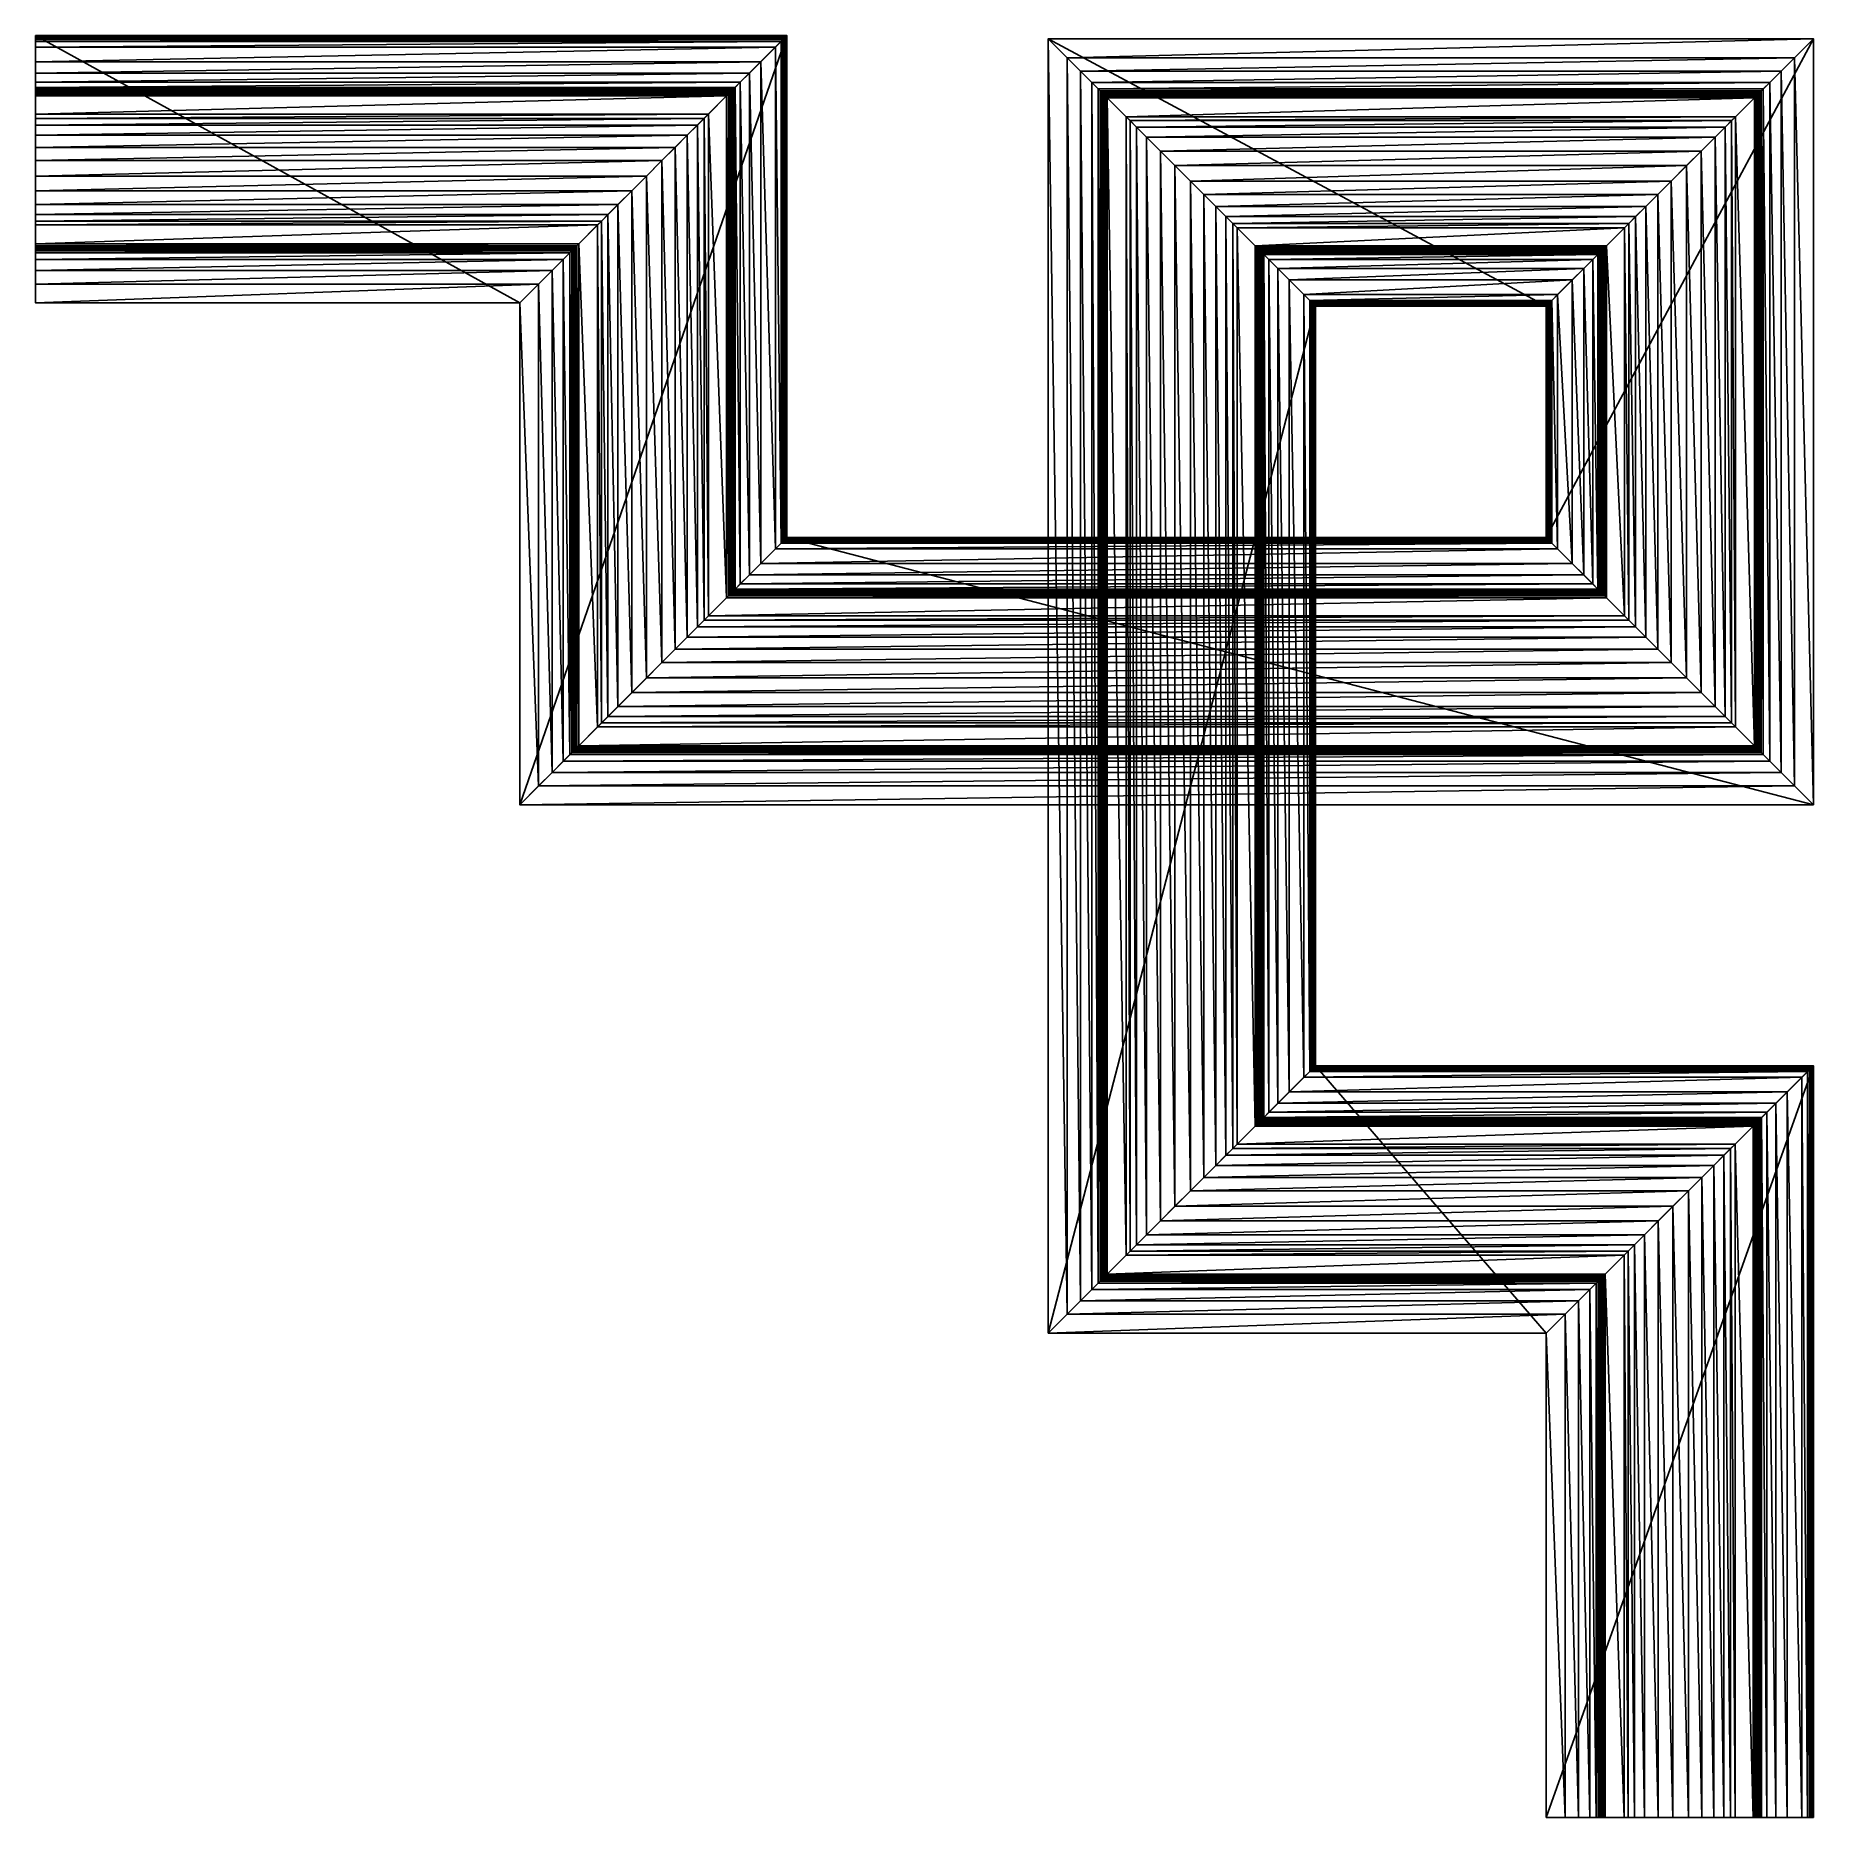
# Model space of a CAD drawing. Header units: millimetres. Extents: x -172 to 101, y -173 to 101.
import ezdxf

# ---------------------------------------------------------------- set-up
doc = ezdxf.new("R2010")
doc.units = ezdxf.units.MM
doc.layers.get('0').update_dxf_attribs({"true_color": 0x565656})

msp = doc.modelspace()

# ---------------------------------------------------------------- meshes
at = {"color": 8, "true_color": 0x737373}
mesh = msp.add_polyface(dxfattribs=at)
corners = [(-98.1, 59.97, -10.33), (-172.46, 59.97, -10.33), (-172.46, 101.01, -10.33), (-98.1, 59.97, -4.88), (-172.46, 59.97, -4.88), (-95.2, 62.88, -4.33), (-172.46, 62.88, -4.33), (-93.13, 64.94, -3.56), (-172.46, 64.94, -3.56), (-91.41, 66.66, -2.16), (-172.46, 66.66, -2.16), (-90.41, 67.66, -0.09), (-172.46, 67.66, -0.09), (-90.1, 67.97, 1.37), (-172.46, 67.97, 1.37), (-172.46, 101.01, -5.47), (-172.46, 100.99, -5.2), (-172.46, 100.92, -4.98), (-172.46, 100.79, -4.8), (-172.46, 73.53, 6.66), (-172.46, 75.07, 8.59), (-172.46, 77.2, 9.85), (-172.46, 79.44, 10.33), (-172.46, 81.82, 10.12), (-172.46, 72.54, 4.48), (-172.46, 83.86, 9.42), (-172.46, 85.72, 8.18), (-172.46, 87.27, 6.36), (-172.46, 88.31, 4.43), (-172.46, 71.94, 2.23), (-172.46, 88.98, 2.3), (-172.46, 100.4, -4.6), (-172.46, 100.62, -4.68), (-172.46, 100.13, -4.57), (-172.46, 99.25, -4.55), (-172.46, 97, -4.11), (-172.46, 95.25, -3.24), (-172.46, 93.87, -1.64), (-172.46, 93.07, 0.3), (-172.46, 92.82, 1.44), (-172.46, 92.74, 1.71), (-172.46, 92.62, 1.92), (-172.46, 92.46, 2.09), (-172.46, 92.26, 2.21), (-172.46, 92.02, 2.28), (-172.46, 91.75, 2.3), (-172.46, 69.03, 2.23), (-172.46, 68.76, 2.21), (-172.46, 68.05, 1.63), (-172.46, 68.52, 2.14), (-172.46, 68.17, 1.85), (-172.46, 68.33, 2.02)]
mesh.append_faces([[corners[k] for k in face] for face in [(49, 50, 51)]], dxfattribs={"vtx0": -1, "color": 8})
mesh.append_faces([[corners[k] for k in face] for face in [(34, 18, 12), (29, 30, 14)]], dxfattribs={"vtx0": -1, "vtx1": -1, "vtx2": -1, "color": 8})
mesh.append_faces([[corners[k] for k in face] for face in [(15, 1, 4), (15, 4, 6), (15, 6, 8), (15, 8, 10), (15, 10, 12), (19, 21, 22), (19, 22, 23), (24, 23, 25), (24, 25, 26), (24, 26, 27), (24, 27, 28), (29, 28, 30), (38, 12, 14), (47, 14, 48), (49, 48, 50)]], dxfattribs={"vtx0": -1, "vtx2": -1, "color": 8})
mesh.append_faces([[corners[k] for k in face] for face in [(16, 15, 12), (17, 16, 12), (18, 17, 12), (24, 19, 23), (29, 24, 28), (33, 31, 18), (34, 33, 18), (35, 34, 12), (36, 35, 12), (37, 36, 12), (38, 37, 12), (39, 38, 14), (40, 39, 14), (41, 40, 14), (42, 41, 14), (43, 42, 14), (44, 43, 14), (45, 44, 14), (30, 45, 14), (46, 29, 14), (47, 46, 14), (49, 47, 48)]], dxfattribs={"vtx1": -1, "vtx2": -1, "color": 8})
mesh.append_faces([[corners[k] for k in face] for face in [(0, 1, 2), (3, 4, 1), (5, 6, 4), (7, 8, 6), (9, 10, 8), (11, 12, 10), (13, 14, 12), (15, 2, 1), (19, 20, 21), (31, 32, 18)]], dxfattribs={"vtx2": -1, "color": 8})
mesh = msp.add_polyface(dxfattribs=at)
corners = [(-76.25, 81.82, 10.12), (-172.46, 81.82, 10.12), (-172.46, 79.44, 10.33), (-74.21, 83.86, 9.42), (-172.46, 83.86, 9.42), (-72.35, 85.72, 8.18), (-172.46, 85.72, 8.18), (-70.8, 87.27, 6.36), (-172.46, 87.27, 6.36), (-69.76, 88.31, 4.43), (-172.46, 88.31, 4.43), (-69.1, 88.98, 2.3), (-172.46, 88.98, 2.3), (-66.32, 91.75, 2.3), (-172.46, 91.75, 2.3), (-66.05, 92.02, 2.28), (-172.46, 92.02, 2.28), (-65.81, 92.26, 2.21), (-172.46, 92.26, 2.21), (-65.62, 92.46, 2.09), (-172.46, 92.46, 2.09), (-65.46, 92.62, 1.92), (-172.46, 92.62, 1.92), (-65.34, 92.74, 1.71), (-172.46, 92.74, 1.71), (-65.26, 92.82, 1.44), (-172.46, 92.82, 1.44), (-65.01, 93.07, 0.3), (-172.46, 93.07, 0.3), (-64.21, 93.87, -1.64), (-172.46, 93.87, -1.64), (-62.82, 95.25, -3.24), (-172.46, 95.25, -3.24), (-61.07, 97, -4.11), (-172.46, 97, -4.11), (-58.82, 99.25, -4.55), (-172.46, 99.25, -4.55), (-57.94, 100.13, -4.57), (-172.46, 100.13, -4.57), (-57.67, 100.4, -4.6), (-172.46, 100.4, -4.6), (-57.45, 100.62, -4.68), (-172.46, 100.62, -4.68), (-57.28, 100.79, -4.8), (-172.46, 100.79, -4.8), (-57.16, 100.92, -4.98), (-172.46, 100.92, -4.98), (-57.08, 100.99, -5.2), (-172.46, 100.99, -5.2), (-57.06, 101.01, -5.47), (-172.46, 101.01, -5.47), (-57.06, 101.01, -10.33), (-172.46, 101.01, -10.33), (-172.46, 59.97, -10.33), (-98.1, 59.97, -10.33), (-98.1, 59.97, -4.88), (-172.46, 59.97, -4.88), (-95.2, 62.88, -4.33), (-172.46, 62.88, -4.33), (-93.13, 64.94, -3.56), (-172.46, 64.94, -3.56), (-91.41, 66.66, -2.16), (-172.46, 66.66, -2.16), (-90.41, 67.66, -0.09), (-172.46, 67.66, -0.09), (-90.1, 67.97, 1.37), (-172.46, 67.97, 1.37), (-90.02, 68.05, 1.63), (-172.46, 68.05, 1.63), (-89.91, 68.17, 1.85), (-172.46, 68.17, 1.85), (-89.75, 68.33, 2.02), (-172.46, 68.33, 2.02), (-89.55, 68.52, 2.14), (-172.46, 68.52, 2.14), (-89.32, 68.76, 2.21), (-172.46, 68.76, 2.21), (-89.04, 69.03, 2.23), (-172.46, 69.03, 2.23), (-86.13, 71.94, 2.23), (-172.46, 71.94, 2.23), (-85.53, 72.54, 4.48), (-172.46, 72.54, 4.48), (-84.55, 73.53, 6.66), (-172.46, 73.53, 6.66), (-83, 75.07, 8.59), (-172.46, 75.07, 8.59), (-80.88, 77.2, 9.85), (-172.46, 77.2, 9.85), (-78.63, 79.44, 10.33)]
mesh.append_faces([[corners[k] for k in face] for face in [(0, 1, 2), (3, 4, 1), (5, 6, 4), (7, 8, 6), (9, 10, 8), (11, 12, 10), (13, 14, 12), (15, 16, 14), (17, 18, 16), (19, 20, 18), (21, 22, 20), (23, 24, 22), (25, 26, 24), (27, 28, 26), (29, 30, 28), (31, 32, 30), (33, 34, 32), (35, 36, 34), (37, 38, 36), (39, 40, 38), (41, 42, 40), (43, 44, 42), (45, 46, 44), (47, 48, 46), (49, 50, 48), (51, 52, 50), (53, 54, 55), (56, 55, 57), (58, 57, 59), (60, 59, 61), (62, 61, 63), (64, 63, 65), (66, 65, 67), (67, 68, 66), (68, 67, 69), (69, 70, 68), (70, 69, 71), (71, 72, 70), (72, 71, 73), (73, 74, 72), (74, 73, 75), (75, 76, 74), (76, 75, 77), (77, 78, 76), (79, 80, 78), (81, 82, 80), (83, 84, 82), (85, 86, 84), (87, 88, 86), (89, 2, 88)]], dxfattribs={"vtx2": -1, "color": 8})
mesh = msp.add_polyface(dxfattribs=at)
corners = [(-172.46, 79.44, 10.33), (-78.63, 79.44, 10.33), (-76.25, 81.82, 10.12), (-172.46, 81.82, 10.12), (-74.21, 83.86, 9.42), (-172.46, 83.86, 9.42), (-72.35, 85.72, 8.18), (-172.46, 85.72, 8.18), (-70.8, 87.27, 6.36), (-172.46, 87.27, 6.36), (-69.76, 88.31, 4.43), (-172.46, 88.31, 4.43), (-69.1, 88.98, 2.3), (-172.46, 88.98, 2.3), (-66.32, 91.75, 2.3), (-172.46, 91.75, 2.3), (-66.05, 92.02, 2.28), (-172.46, 92.02, 2.28), (-65.81, 92.26, 2.21), (-172.46, 92.26, 2.21), (-65.62, 92.46, 2.09), (-172.46, 92.46, 2.09), (-65.46, 92.62, 1.92), (-172.46, 92.62, 1.92), (-65.34, 92.74, 1.71), (-172.46, 92.74, 1.71), (-65.26, 92.82, 1.44), (-172.46, 92.82, 1.44), (-65.01, 93.07, 0.3), (-172.46, 93.07, 0.3), (-64.21, 93.87, -1.64), (-172.46, 93.87, -1.64), (-62.82, 95.25, -3.24), (-172.46, 95.25, -3.24), (-61.07, 97, -4.11), (-172.46, 97, -4.11), (-58.82, 99.25, -4.55), (-172.46, 99.25, -4.55), (-57.94, 100.13, -4.57), (-172.46, 100.13, -4.57), (-57.67, 100.4, -4.6), (-172.46, 100.4, -4.6), (-57.45, 100.62, -4.68), (-172.46, 100.62, -4.68), (-57.28, 100.79, -4.8), (-172.46, 100.79, -4.8), (-57.16, 100.92, -4.98), (-172.46, 100.92, -4.98), (-57.08, 100.99, -5.2), (-172.46, 100.99, -5.2), (-57.06, 101.01, -5.47), (-172.46, 101.01, -5.47), (-57.06, 101.01, -10.33), (-172.46, 101.01, -10.33), (-98.1, 59.97, -10.33), (-172.46, 69.03, 2.23), (-89.04, 69.03, 2.23), (-86.13, 71.94, 2.23), (-172.46, 71.94, 2.23), (-85.53, 72.54, 4.48), (-172.46, 72.54, 4.48), (-84.55, 73.53, 6.66), (-172.46, 73.53, 6.66), (-83, 75.07, 8.59), (-172.46, 75.07, 8.59), (-80.88, 77.2, 9.85), (-172.46, 77.2, 9.85), (-69.1, 11.94, 2.3), (-66.32, 14.71, 2.3), (-66.05, 14.98, 2.28), (-65.81, 15.22, 2.21), (-65.62, 15.42, 2.09), (-65.46, 15.58, 1.92), (-65.34, 15.7, 1.71), (-65.26, 15.78, 1.44), (-65.01, 16.03, 0.3), (-64.21, 16.83, -1.64), (-62.82, 18.21, -3.24), (-61.07, 19.96, -4.11), (-58.82, 22.21, -4.55), (-57.94, 23.1, -4.57), (-57.67, 23.36, -4.6), (-57.45, 23.58, -4.68), (-57.28, 23.76, -4.8), (-57.16, 23.88, -4.98)]
mesh.append_faces([[corners[k] for k in face] for face in [(0, 1, 2), (3, 2, 4), (5, 4, 6), (7, 6, 8), (9, 8, 10), (11, 10, 12), (13, 12, 14), (15, 14, 16), (17, 16, 18), (19, 18, 20), (21, 20, 22), (23, 22, 24), (25, 24, 26), (27, 26, 28), (29, 28, 30), (31, 30, 32), (33, 32, 34), (35, 34, 36), (37, 36, 38), (39, 38, 40), (41, 40, 42), (43, 42, 44), (45, 44, 46), (47, 46, 48), (49, 48, 50), (51, 50, 52), (53, 52, 54), (55, 56, 57), (58, 57, 59), (60, 59, 61), (62, 61, 63), (64, 63, 65), (66, 65, 1), (67, 12, 10), (68, 14, 12), (69, 16, 14), (70, 18, 16), (71, 20, 18), (72, 22, 20), (73, 24, 22), (74, 26, 24), (75, 28, 26), (76, 30, 28), (77, 32, 30), (78, 34, 32), (79, 36, 34), (80, 38, 36), (81, 40, 38), (82, 42, 40), (83, 44, 42), (84, 46, 44)]], dxfattribs={"vtx2": -1, "color": 8})
mesh = msp.add_polyface(dxfattribs=at)
corners = [(-78.63, 79.44, 10.33), (-78.63, 2.4, 10.33), (-76.25, 4.78, 10.12), (-76.25, 81.82, 10.12), (-74.21, 6.83, 9.42), (-74.21, 83.86, 9.42), (-72.35, 8.68, 8.18), (-72.35, 85.72, 8.18), (-70.8, 10.23, 6.36), (-70.8, 87.27, 6.36), (-69.76, 11.27, 4.43), (-69.76, 88.31, 4.43), (-69.1, 11.94, 2.3), (-69.1, 88.98, 2.3), (-66.32, 14.71, 2.3), (-66.32, 91.75, 2.3), (-66.05, 14.98, 2.28), (-66.05, 92.02, 2.28), (-65.81, 15.22, 2.21), (-65.81, 92.26, 2.21), (-65.62, 15.42, 2.09), (-65.62, 92.46, 2.09), (-65.46, 15.58, 1.92), (-65.46, 92.62, 1.92), (-65.34, 15.7, 1.71), (-65.34, 92.74, 1.71), (-65.26, 15.78, 1.44), (-65.26, 92.82, 1.44), (-65.01, 16.03, 0.3), (-65.01, 93.07, 0.3), (-64.21, 16.83, -1.64), (-64.21, 93.87, -1.64), (-62.82, 18.21, -3.24), (-62.82, 95.25, -3.24), (-61.07, 19.96, -4.11), (-61.07, 97, -4.11), (-58.82, 22.21, -4.55), (-58.82, 99.25, -4.55), (-57.94, 23.1, -4.57), (-57.94, 100.13, -4.57), (-57.67, 23.36, -4.6), (-57.67, 100.4, -4.6), (-57.45, 23.58, -4.68), (-57.45, 100.62, -4.68), (-57.28, 23.76, -4.8), (-57.28, 100.79, -4.8), (-57.16, 23.88, -4.98), (-57.16, 100.92, -4.98), (-57.08, 23.95, -5.2), (-57.06, 101.01, -10.33), (-57.06, 23.98, -10.33), (-98.1, -17.07, -10.33), (-98.1, 59.97, -10.33), (-98.1, -17.07, -4.88), (-98.1, 59.97, -4.88), (-95.2, -14.16, -4.33), (-95.2, 62.88, -4.33), (-93.13, -12.1, -3.56), (-93.13, 64.94, -3.56), (-91.41, -10.38, -2.16), (-91.41, 66.66, -2.16), (-90.41, -9.38, -0.09), (-90.41, 67.66, -0.09), (-90.1, -9.07, 1.37), (-90.1, 67.97, 1.37), (-90.02, -8.99, 1.63), (-90.02, 68.05, 1.63), (-89.91, -8.87, 1.85), (-89.91, 68.17, 1.85), (-89.75, -8.71, 2.02), (-89.75, 68.33, 2.02), (-89.55, -8.52, 2.14), (-89.55, 68.52, 2.14), (-89.32, -8.28, 2.21), (-89.32, 68.76, 2.21), (-89.04, -8.01, 2.23), (-89.04, 69.03, 2.23), (-86.13, -5.1, 2.23), (-86.13, 71.94, 2.23), (-85.53, -4.5, 4.48), (-85.53, 72.54, 4.48), (-84.55, -3.51, 6.66), (-84.55, 73.53, 6.66), (-83, -1.97, 8.59), (-83, 75.07, 8.59), (-80.88, 0.16, 9.85), (-80.88, 77.2, 9.85)]
mesh.append_faces([[corners[k] for k in face] for face in [(0, 1, 2), (2, 3, 0), (3, 2, 4), (4, 5, 3), (5, 4, 6), (6, 7, 5), (7, 6, 8), (8, 9, 7), (9, 8, 10), (10, 11, 9), (11, 10, 12), (13, 12, 14), (15, 14, 16), (17, 16, 18), (19, 18, 20), (21, 20, 22), (23, 22, 24), (25, 24, 26), (27, 26, 28), (29, 28, 30), (31, 30, 32), (33, 32, 34), (35, 34, 36), (37, 36, 38), (39, 38, 40), (41, 40, 42), (43, 42, 44), (45, 44, 46), (47, 46, 48), (49, 50, 51), (51, 52, 49), (53, 54, 52), (55, 56, 54), (57, 58, 56), (59, 60, 58), (61, 62, 60), (63, 64, 62), (65, 66, 64), (67, 68, 66), (69, 70, 68), (71, 72, 70), (73, 74, 72), (75, 76, 74), (77, 78, 76), (79, 80, 78), (81, 82, 80), (83, 84, 82), (85, 86, 84), (86, 85, 1), (1, 0, 86)]], dxfattribs={"vtx2": -1, "color": 8})
mesh = msp.add_polyface(dxfattribs=at)
corners = [(100.62, -17.07, -10.33), (-98.1, -17.07, -10.33), (-57.06, 23.98, -10.33), (100.62, -17.07, -4.88), (-98.1, -17.07, -4.88), (97.72, -14.16, -4.33), (-95.2, -14.16, -4.33), (95.65, -12.1, -3.56), (-93.13, -12.1, -3.56), (93.93, -10.38, -2.16), (-91.41, -10.38, -2.16), (92.93, -9.38, -0.09), (-90.41, -9.38, -0.09), (92.62, -9.07, 1.37), (-90.1, -9.07, 1.37), (92.54, -8.99, 1.63), (-90.02, -8.99, 1.63), (92.42, -8.87, 1.85), (-89.91, -8.87, 1.85), (92.27, -8.71, 2.02), (-89.75, -8.71, 2.02), (92.07, -8.52, 2.14), (-89.55, -8.52, 2.14), (91.84, -8.28, 2.21), (-89.32, -8.28, 2.21), (91.56, -8.01, 2.23), (-89.04, -8.01, 2.23), (88.65, -5.1, 2.23), (-86.13, -5.1, 2.23), (88.05, -4.5, 4.48), (-85.53, -4.5, 4.48), (87.06, -3.51, 6.66), (-84.55, -3.51, 6.66), (85.52, -1.97, 8.59), (-83, -1.97, 8.59), (2.56, 81.06, 10.33), (2.56, -78.73, 10.33), (4.94, -76.35, 10.12), (4.94, 78.68, 10.12), (6.98, -74.31, 9.42), (6.98, 76.63, 9.42), (8.84, -72.45, 8.18), (8.84, 74.78, 8.18), (10.39, -70.9, 6.36), (10.39, 73.23, 6.36), (11.43, -69.86, 4.43), (11.43, 72.19, 4.43), (12.1, -69.19, 2.3), (12.1, 71.52, 2.3), (14.87, -66.42, 2.3), (14.87, 68.75, 2.3), (15.14, -66.15, 2.28), (15.14, 68.47, 2.28), (15.38, -65.91, 2.21), (15.38, 68.24, 2.21), (15.57, -65.71, 2.09), (24.13, 59.48, -10.33), (24.13, -57.16, -10.33), (-16.91, -98.2, -10.33), (-16.91, 100.53, -10.33), (-16.91, -98.2, -4.88), (-16.91, 100.53, -4.88), (-14.01, -95.3, -4.33), (-14.01, 97.62, -4.33), (-11.94, -93.23, -3.56), (-11.94, 95.56, -3.56), (-10.22, -91.51, -2.16), (-10.22, 93.84, -2.16), (-9.22, -90.51, -0.09), (-9.22, 92.84, -0.09), (-8.91, -90.2, 1.37), (-8.91, 92.53, 1.37), (-8.83, -90.12, 1.63), (-8.83, 92.45, 1.63), (-8.71, -90, 1.85), (-8.71, 92.33, 1.85), (-8.56, -89.85, 2.02), (-8.56, 92.17, 2.02), (-8.36, -89.65, 2.14), (-8.36, 91.98, 2.14), (-8.13, -89.41, 2.21), (-8.13, 91.74, 2.21), (-7.85, -89.14, 2.23), (-7.85, 91.47, 2.23), (-4.94, -86.23, 2.23), (-4.94, 88.56, 2.23), (-4.34, -85.63, 4.48), (-4.34, 87.96, 4.48), (-3.35, -84.64, 6.66), (-3.35, 86.97, 6.66), (-1.81, -83.1, 8.59), (-1.81, 85.43, 8.59), (0.32, -80.97, 9.85), (0.32, 83.3, 9.85), (59.58, -98.2, -4.88), (62.48, -95.3, -4.33), (64.55, -93.23, -3.56), (66.26, -91.51, -2.16)]
mesh.append_faces([[corners[k] for k in face] for face in [(0, 1, 2), (3, 4, 1), (5, 6, 4), (7, 8, 6), (9, 10, 8), (11, 12, 10), (13, 14, 12), (15, 16, 14), (17, 18, 16), (19, 20, 18), (21, 22, 20), (23, 24, 22), (25, 26, 24), (27, 28, 26), (29, 30, 28), (31, 32, 30), (33, 34, 32), (35, 36, 37), (38, 37, 39), (40, 39, 41), (42, 41, 43), (44, 43, 45), (46, 45, 47), (48, 47, 49), (50, 49, 51), (52, 51, 53), (54, 53, 55), (56, 57, 58), (59, 58, 60), (61, 60, 62), (63, 62, 64), (65, 64, 66), (67, 66, 68), (69, 68, 70), (71, 70, 72), (73, 72, 74), (75, 74, 76), (77, 76, 78), (79, 78, 80), (81, 80, 82), (83, 82, 84), (85, 84, 86), (87, 86, 88), (89, 88, 90), (91, 90, 92), (93, 92, 36), (94, 60, 58), (95, 62, 60), (96, 64, 62), (97, 66, 64)]], dxfattribs={"vtx2": -1, "color": 8})
mesh = msp.add_polyface(dxfattribs=at)
corners = [(-98.1, 59.97, -10.33), (-98.1, -17.07, -10.33), (-98.1, -17.07, -4.88), (-98.1, 59.97, -4.88), (-95.2, -14.16, -4.33), (-95.2, 62.88, -4.33), (-93.13, -12.1, -3.56), (-93.13, 64.94, -3.56), (-91.41, -10.38, -2.16), (-91.41, 66.66, -2.16), (-90.41, -9.38, -0.09), (-90.41, 67.66, -0.09), (-90.1, -9.07, 1.37), (-90.1, 67.97, 1.37), (-90.02, -8.99, 1.63), (-90.02, 68.05, 1.63), (-89.91, -8.87, 1.85), (-89.91, 68.17, 1.85), (-89.75, -8.71, 2.02), (-89.75, 68.33, 2.02), (-89.55, -8.52, 2.14), (-89.55, 68.52, 2.14), (-89.32, -8.28, 2.21), (-89.32, 68.76, 2.21), (-89.04, -8.01, 2.23), (-89.04, 69.03, 2.23), (-86.13, -5.1, 2.23), (-86.13, 71.94, 2.23), (-85.53, -4.5, 4.48), (-85.53, 72.54, 4.48), (-84.55, -3.51, 6.66), (-84.55, 73.53, 6.66), (-83, -1.97, 8.59), (-83, 75.07, 8.59), (-80.88, 0.16, 9.85), (78.77, 4.78, 10.12), (-76.25, 4.78, 10.12), (-78.63, 2.4, 10.33), (76.73, 6.83, 9.42), (-74.21, 6.83, 9.42), (74.87, 8.68, 8.18), (-72.35, 8.68, 8.18), (73.32, 10.23, 6.36), (-70.8, 10.23, 6.36), (72.28, 11.27, 4.43), (-69.76, 11.27, 4.43), (71.61, 11.94, 2.3), (-69.1, 11.94, 2.3), (68.84, 14.71, 2.3), (-66.32, 14.71, 2.3), (68.57, 14.98, 2.28), (-66.05, 14.98, 2.28), (68.33, 15.22, 2.21), (-65.81, 15.22, 2.21), (68.14, 15.42, 2.09), (-65.62, 15.42, 2.09), (67.98, 15.58, 1.92), (-65.46, 15.58, 1.92), (67.86, 15.7, 1.71), (-65.34, 15.7, 1.71), (67.78, 15.78, 1.44), (-65.26, 15.78, 1.44), (67.53, 16.03, 0.3), (-65.01, 16.03, 0.3), (66.73, 16.83, -1.64), (-64.21, 16.83, -1.64), (65.34, 18.21, -3.24), (-62.82, 18.21, -3.24), (63.59, 19.96, -4.11), (-61.07, 19.96, -4.11), (61.34, 22.21, -4.55), (-58.82, 22.21, -4.55), (60.46, 23.1, -4.57), (-57.94, 23.1, -4.57), (60.19, 23.36, -4.6), (-57.67, 23.36, -4.6), (59.97, 23.58, -4.68), (-57.45, 23.58, -4.68), (59.8, 23.76, -4.8), (-57.28, 23.76, -4.8), (59.68, 23.88, -4.98), (-57.16, 23.88, -4.98), (59.6, 23.95, -5.2), (-57.08, 23.95, -5.2), (59.58, 23.98, -5.47), (-57.06, 23.98, -5.47), (59.58, 23.98, -10.33), (-57.06, 23.98, -10.33), (83.39, 0.16, 9.85), (81.15, 2.4, 10.33), (14.87, -66.42, 2.3), (14.87, 68.75, 2.3), (12.1, 71.52, 2.3), (15.14, -66.15, 2.28), (15.14, 68.47, 2.28), (15.38, -65.91, 2.21), (15.38, 68.24, 2.21), (15.57, -65.71, 2.09), (15.57, 68.04, 2.09), (-16.91, -98.2, -10.33), (-16.91, 100.53, -10.33), (24.13, 59.48, -10.33)]
mesh.append_faces([[corners[k] for k in face] for face in [(0, 1, 2), (3, 2, 4), (5, 4, 6), (7, 6, 8), (9, 8, 10), (11, 10, 12), (13, 12, 14), (15, 14, 16), (17, 16, 18), (19, 18, 20), (21, 20, 22), (23, 22, 24), (25, 24, 26), (27, 26, 28), (29, 28, 30), (31, 30, 32), (33, 32, 34), (35, 36, 37), (38, 39, 36), (40, 41, 39), (42, 43, 41), (44, 45, 43), (46, 47, 45), (48, 49, 47), (50, 51, 49), (52, 53, 51), (54, 55, 53), (56, 57, 55), (58, 59, 57), (60, 61, 59), (62, 63, 61), (64, 65, 63), (66, 67, 65), (68, 69, 67), (70, 71, 69), (72, 73, 71), (74, 75, 73), (76, 77, 75), (78, 79, 77), (80, 81, 79), (82, 83, 81), (84, 85, 83), (86, 87, 85), (88, 34, 32), (89, 37, 34), (90, 91, 92), (93, 94, 91), (95, 96, 94), (97, 98, 96), (99, 100, 101)]], dxfattribs={"vtx2": -1, "color": 8})
mesh = msp.add_polyface(dxfattribs=at)
corners = [(-57.08, 23.95, -5.2), (-57.08, 100.99, -5.2), (-57.16, 100.92, -4.98), (-57.06, 23.98, -5.47), (-57.06, 101.01, -5.47), (-57.06, 23.98, -10.33), (-57.06, 101.01, -10.33), (81.15, 81.06, 10.33), (2.56, 81.06, 10.33), (4.94, 78.68, 10.12), (78.77, 78.68, 10.12), (6.98, 76.63, 9.42), (59.58, 59.48, -10.33), (24.13, 59.48, -10.33), (-16.91, 100.53, -10.33), (100.62, 100.53, -10.33), (-16.91, 100.53, -4.88), (100.62, 100.53, -4.88), (-14.01, 97.62, -4.33), (97.72, 97.62, -4.33), (-11.94, 95.56, -3.56), (95.65, 95.56, -3.56), (-10.22, 93.84, -2.16), (93.93, 93.84, -2.16), (-9.22, 92.84, -0.09), (92.93, 92.84, -0.09), (-8.91, 92.53, 1.37), (92.62, 92.53, 1.37), (-8.83, 92.45, 1.63), (92.54, 92.45, 1.63), (-8.71, 92.33, 1.85), (92.42, 92.33, 1.85), (-8.56, 92.17, 2.02), (92.27, 92.17, 2.02), (-8.36, 91.98, 2.14), (92.07, 91.98, 2.14), (-8.13, 91.74, 2.21), (91.84, 91.74, 2.21), (-7.85, 91.47, 2.23), (91.56, 91.47, 2.23), (-4.94, 88.56, 2.23), (88.65, 88.56, 2.23), (-4.34, 87.96, 4.48), (88.05, 87.96, 4.48), (-3.35, 86.97, 6.66), (87.06, 86.97, 6.66), (-1.81, 85.43, 8.59), (85.52, 85.43, 8.59), (0.32, 83.3, 9.85), (83.39, 83.3, 9.85), (4.94, -76.35, 10.12), (6.98, -74.31, 9.42), (8.84, -72.45, 8.18), (8.84, 74.78, 8.18), (10.39, -70.9, 6.36), (10.39, 73.23, 6.36), (11.43, -69.86, 4.43), (11.43, 72.19, 4.43), (12.1, -69.19, 2.3), (12.1, 71.52, 2.3), (-16.91, -98.2, -4.88), (-14.01, -95.3, -4.33), (-11.94, -93.23, -3.56), (-10.22, -91.51, -2.16), (-9.22, -90.51, -0.09), (-8.91, -90.2, 1.37), (-8.83, -90.12, 1.63), (-8.71, -90, 1.85), (-8.56, -89.85, 2.02), (-8.36, -89.65, 2.14), (-8.13, -89.41, 2.21), (-7.85, -89.14, 2.23), (-4.94, -86.23, 2.23), (-4.34, -85.63, 4.48), (-3.35, -84.64, 6.66), (-1.81, -83.1, 8.59), (0.32, -80.97, 9.85), (2.56, -78.73, 10.33)]
mesh.append_faces([[corners[k] for k in face] for face in [(0, 1, 2), (1, 0, 3), (3, 4, 1), (4, 3, 5), (5, 6, 4), (7, 8, 9), (10, 9, 11), (12, 13, 14), (15, 14, 16), (17, 16, 18), (19, 18, 20), (21, 20, 22), (23, 22, 24), (25, 24, 26), (27, 26, 28), (29, 28, 30), (31, 30, 32), (33, 32, 34), (35, 34, 36), (37, 36, 38), (39, 38, 40), (41, 40, 42), (43, 42, 44), (45, 44, 46), (47, 46, 48), (49, 48, 8), (50, 9, 8), (51, 11, 9), (52, 53, 11), (54, 55, 53), (56, 57, 55), (58, 59, 57), (60, 16, 14), (61, 18, 16), (62, 20, 18), (63, 22, 20), (64, 24, 22), (65, 26, 24), (66, 28, 26), (67, 30, 28), (68, 32, 30), (69, 34, 32), (70, 36, 34), (71, 38, 36), (72, 40, 38), (73, 42, 40), (74, 44, 42), (75, 46, 44), (76, 48, 46), (77, 8, 48)]], dxfattribs={"vtx2": -1, "color": 8})
mesh = msp.add_polyface(dxfattribs=at)
corners = [(4.94, 78.68, 10.12), (78.77, 78.68, 10.12), (81.15, 81.06, 10.33), (6.98, 76.63, 9.42), (76.73, 76.63, 9.42), (8.84, 74.78, 8.18), (74.87, 74.78, 8.18), (10.39, 73.23, 6.36), (73.32, 73.23, 6.36), (11.43, 72.19, 4.43), (72.28, 72.19, 4.43), (12.1, 71.52, 2.3), (71.61, 71.52, 2.3), (14.87, 68.75, 2.3), (68.84, 68.75, 2.3), (15.14, 68.47, 2.28), (68.57, 68.47, 2.28), (15.38, 68.24, 2.21), (68.33, 68.24, 2.21), (15.57, 68.04, 2.09), (68.14, 68.04, 2.09), (15.73, 67.88, 1.92), (67.98, 67.88, 1.92), (15.85, 67.76, 1.71), (67.86, 67.76, 1.71), (15.93, 67.68, 1.44), (67.78, 67.68, 1.44), (16.18, 67.43, 0.3), (67.53, 67.43, 0.3), (16.98, 66.63, -1.64), (66.73, 66.63, -1.64), (18.37, 65.25, -3.24), (65.34, 65.25, -3.24), (20.12, 63.5, -4.11), (63.59, 63.5, -4.11), (22.37, 61.25, -4.55), (61.34, 61.25, -4.55), (23.25, 60.36, -4.57), (60.46, 60.36, -4.57), (23.52, 60.1, -4.6), (60.19, 60.1, -4.6), (23.74, 59.88, -4.68), (59.97, 59.88, -4.68), (23.91, 59.7, -4.8), (59.8, 59.7, -4.8), (24.03, 59.58, -4.98), (59.68, 59.58, -4.98), (24.11, 59.51, -5.2), (59.6, 59.51, -5.2), (24.13, 59.48, -5.47), (59.58, 59.48, -5.47), (24.13, 59.48, -10.33), (59.58, 59.48, -10.33), (-16.91, 100.53, -10.33), (100.62, 100.53, -10.33)]
mesh.append_faces([[corners[k] for k in face] for face in [(0, 1, 2), (3, 4, 1), (4, 3, 5), (5, 6, 4), (6, 5, 7), (7, 8, 6), (8, 7, 9), (9, 10, 8), (10, 9, 11), (11, 12, 10), (12, 11, 13), (13, 14, 12), (14, 13, 15), (15, 16, 14), (16, 15, 17), (17, 18, 16), (18, 17, 19), (19, 20, 18), (20, 19, 21), (21, 22, 20), (22, 21, 23), (23, 24, 22), (24, 23, 25), (25, 26, 24), (26, 25, 27), (27, 28, 26), (28, 27, 29), (29, 30, 28), (30, 29, 31), (31, 32, 30), (32, 31, 33), (33, 34, 32), (34, 33, 35), (35, 36, 34), (36, 35, 37), (37, 38, 36), (38, 37, 39), (39, 40, 38), (40, 39, 41), (41, 42, 40), (42, 41, 43), (43, 44, 42), (44, 43, 45), (45, 46, 44), (46, 45, 47), (47, 48, 46), (48, 47, 49), (49, 50, 48), (50, 49, 51), (51, 52, 50), (53, 54, 52)]], dxfattribs={"vtx2": -1, "color": 8})
mesh = msp.add_polyface(dxfattribs=at)
corners = [(81.15, 2.4, 10.33), (81.15, 81.06, 10.33), (78.77, 78.68, 10.12), (78.77, 4.78, 10.12), (76.73, 76.63, 9.42), (76.73, 6.83, 9.42), (74.87, 74.78, 8.18), (74.87, 8.68, 8.18), (73.32, 73.23, 6.36), (73.32, 10.23, 6.36), (72.28, 72.19, 4.43), (72.28, 11.27, 4.43), (71.61, 71.52, 2.3), (71.61, 11.94, 2.3), (68.84, 68.75, 2.3), (68.84, 14.71, 2.3), (68.57, 68.47, 2.28), (68.57, 14.98, 2.28), (68.33, 68.24, 2.21), (68.33, 15.22, 2.21), (68.14, 68.04, 2.09), (68.14, 15.42, 2.09), (67.98, 67.88, 1.92), (67.98, 15.58, 1.92), (67.86, 67.76, 1.71), (67.86, 15.7, 1.71), (67.78, 67.68, 1.44), (67.78, 15.78, 1.44), (67.53, 67.43, 0.3), (59.58, 23.98, -10.33), (59.58, 59.48, -10.33), (100.62, 100.53, -10.33), (100.62, -17.07, -10.33), (100.62, 100.53, -4.88), (100.62, -17.07, -4.88), (97.72, 97.62, -4.33), (97.72, -14.16, -4.33), (95.65, 95.56, -3.56), (95.65, -12.1, -3.56), (93.93, 93.84, -2.16), (93.93, -10.38, -2.16), (92.93, 92.84, -0.09), (92.93, -9.38, -0.09), (92.62, 92.53, 1.37), (92.62, -9.07, 1.37), (92.54, 92.45, 1.63), (92.54, -8.99, 1.63), (92.42, 92.33, 1.85), (92.42, -8.87, 1.85), (92.27, 92.17, 2.02), (92.27, -8.71, 2.02), (92.07, 91.98, 2.14), (92.07, -8.52, 2.14), (91.84, 91.74, 2.21), (91.84, -8.28, 2.21), (91.56, 91.47, 2.23), (91.56, -8.01, 2.23), (88.65, 88.56, 2.23), (88.65, -5.1, 2.23), (88.05, 87.96, 4.48), (88.05, -4.5, 4.48), (87.06, 86.97, 6.66), (87.06, -3.51, 6.66), (85.52, 85.43, 8.59), (85.52, -1.97, 8.59), (83.39, 83.3, 9.85), (83.39, 0.16, 9.85), (-16.91, 100.53, -4.88), (-14.01, 97.62, -4.33), (-11.94, 95.56, -3.56), (-10.22, 93.84, -2.16), (-9.22, 92.84, -0.09), (-8.91, 92.53, 1.37), (-8.83, 92.45, 1.63), (-8.71, 92.33, 1.85), (-8.56, 92.17, 2.02), (-8.36, 91.98, 2.14), (-8.13, 91.74, 2.21), (-7.85, 91.47, 2.23), (-4.94, 88.56, 2.23), (-4.34, 87.96, 4.48), (-3.35, 86.97, 6.66), (-1.81, 85.43, 8.59), (0.32, 83.3, 9.85), (2.56, 81.06, 10.33)]
mesh.append_faces([[corners[k] for k in face] for face in [(0, 1, 2), (3, 2, 4), (5, 4, 6), (7, 6, 8), (9, 8, 10), (11, 10, 12), (13, 12, 14), (15, 14, 16), (17, 16, 18), (19, 18, 20), (21, 20, 22), (23, 22, 24), (25, 24, 26), (27, 26, 28), (29, 30, 31), (32, 31, 33), (34, 33, 35), (36, 35, 37), (38, 37, 39), (40, 39, 41), (42, 41, 43), (44, 43, 45), (46, 45, 47), (48, 47, 49), (50, 49, 51), (52, 51, 53), (54, 53, 55), (56, 55, 57), (58, 57, 59), (60, 59, 61), (62, 61, 63), (64, 63, 65), (66, 65, 1), (67, 33, 31), (68, 35, 33), (69, 37, 35), (70, 39, 37), (71, 41, 39), (72, 43, 41), (73, 45, 43), (74, 47, 45), (75, 49, 47), (76, 51, 49), (77, 53, 51), (78, 55, 53), (79, 57, 55), (80, 59, 57), (81, 61, 59), (82, 63, 61), (83, 65, 63), (84, 1, 65)]], dxfattribs={"vtx2": -1, "color": 8})
mesh = msp.add_polyface(dxfattribs=at)
corners = [(100.62, 100.53, -4.88), (100.62, -17.07, -4.88), (100.62, -17.07, -10.33), (97.72, 97.62, -4.33), (97.72, -14.16, -4.33), (95.65, 95.56, -3.56), (95.65, -12.1, -3.56), (93.93, 93.84, -2.16), (93.93, -10.38, -2.16), (92.93, 92.84, -0.09), (92.93, -9.38, -0.09), (92.62, 92.53, 1.37), (92.62, -9.07, 1.37), (92.54, 92.45, 1.63), (92.54, -8.99, 1.63), (8.84, -72.45, 8.18), (85.33, -72.45, 8.18), (86.87, -70.9, 6.36), (10.39, -70.9, 6.36), (87.91, -69.86, 4.43), (11.43, -69.86, 4.43), (88.58, -69.19, 2.3), (12.1, -69.19, 2.3), (91.35, -66.42, 2.3), (14.87, -66.42, 2.3), (91.63, -66.15, 2.28), (15.14, -66.15, 2.28), (91.86, -65.91, 2.21), (15.38, -65.91, 2.21), (92.06, -65.71, 2.09), (15.57, -65.71, 2.09), (92.22, -65.56, 1.92), (15.73, -65.56, 1.92), (92.34, -65.44, 1.71), (15.85, -65.44, 1.71), (92.42, -65.35, 1.44), (15.93, -65.35, 1.44), (92.67, -65.11, 0.3), (16.18, -65.11, 0.3), (93.47, -64.3, -1.64), (16.98, -64.3, -1.64), (94.86, -62.92, -3.24), (18.37, -62.92, -3.24), (96.61, -61.17, -4.11), (20.12, -61.17, -4.11), (98.86, -58.92, -4.55), (22.37, -58.92, -4.55), (99.74, -58.04, -4.57), (23.25, -58.04, -4.57), (100.01, -57.77, -4.6), (23.52, -57.77, -4.6), (100.23, -57.55, -4.68), (23.74, -57.55, -4.68), (100.4, -57.38, -4.8), (23.91, -57.38, -4.8), (100.52, -57.25, -4.98), (24.03, -57.25, -4.98), (100.6, -57.18, -5.2), (24.11, -57.18, -5.2), (100.62, -57.16, -5.47), (24.13, -57.16, -5.47), (100.62, -57.16, -10.33), (24.13, -57.16, -10.33), (59.58, -98.2, -10.33)]
mesh.append_faces([[corners[k] for k in face] for face in [(0, 1, 2), (3, 4, 1), (5, 6, 4), (7, 8, 6), (9, 10, 8), (11, 12, 10), (13, 14, 12), (15, 16, 17), (18, 17, 19), (20, 19, 21), (22, 21, 23), (23, 24, 22), (24, 23, 25), (25, 26, 24), (26, 25, 27), (27, 28, 26), (28, 27, 29), (29, 30, 28), (30, 29, 31), (31, 32, 30), (32, 31, 33), (33, 34, 32), (34, 33, 35), (35, 36, 34), (36, 35, 37), (37, 38, 36), (38, 37, 39), (39, 40, 38), (40, 39, 41), (41, 42, 40), (42, 41, 43), (43, 44, 42), (44, 43, 45), (45, 46, 44), (46, 45, 47), (47, 48, 46), (48, 47, 49), (49, 50, 48), (50, 49, 51), (51, 52, 50), (52, 51, 53), (53, 54, 52), (54, 53, 55), (55, 56, 54), (56, 55, 57), (57, 58, 56), (58, 57, 59), (59, 60, 58), (60, 59, 61), (61, 62, 60), (62, 61, 63)]], dxfattribs={"vtx2": -1, "color": 8})
mesh = msp.add_polyface(dxfattribs=at)
corners = [(78.77, 78.68, 10.12), (78.77, 4.78, 10.12), (81.15, 2.4, 10.33), (76.73, 76.63, 9.42), (76.73, 6.83, 9.42), (74.87, 74.78, 8.18), (74.87, 8.68, 8.18), (73.32, 73.23, 6.36), (73.32, 10.23, 6.36), (72.28, 72.19, 4.43), (72.28, 11.27, 4.43), (71.61, 71.52, 2.3), (71.61, 11.94, 2.3), (68.84, 68.75, 2.3), (68.84, 14.71, 2.3), (68.57, 68.47, 2.28), (68.57, 14.98, 2.28), (68.33, 68.24, 2.21), (68.33, 15.22, 2.21), (68.14, 68.04, 2.09), (68.14, 15.42, 2.09), (67.98, 67.88, 1.92), (67.98, 15.58, 1.92), (67.86, 67.76, 1.71), (67.86, 15.7, 1.71), (67.78, 67.68, 1.44), (67.78, 15.78, 1.44), (67.53, 67.43, 0.3), (67.53, 16.03, 0.3), (66.73, 66.63, -1.64), (66.73, 16.83, -1.64), (65.34, 65.25, -3.24), (65.34, 18.21, -3.24), (63.59, 63.5, -4.11), (63.59, 19.96, -4.11), (61.34, 61.25, -4.55), (61.34, 22.21, -4.55), (60.46, 60.36, -4.57), (60.46, 23.1, -4.57), (60.19, 60.1, -4.6), (60.19, 23.36, -4.6), (59.97, 59.88, -4.68), (59.97, 23.58, -4.68), (59.8, 59.7, -4.8), (59.8, 23.76, -4.8), (59.68, 59.58, -4.98), (59.68, 23.88, -4.98), (59.6, 59.51, -5.2), (59.6, 23.95, -5.2), (59.58, 59.48, -5.47), (59.58, 23.98, -5.47), (59.58, 59.48, -10.33), (59.58, 23.98, -10.33), (100.62, 100.53, -10.33), (100.62, -17.07, -10.33), (92.42, 92.33, 1.85), (92.42, -8.87, 1.85), (92.54, -8.99, 1.63), (92.27, 92.17, 2.02), (92.27, -8.71, 2.02), (92.07, 91.98, 2.14), (92.07, -8.52, 2.14), (91.84, 91.74, 2.21), (91.84, -8.28, 2.21), (91.56, 91.47, 2.23), (91.56, -8.01, 2.23), (88.65, 88.56, 2.23), (88.65, -5.1, 2.23), (88.05, 87.96, 4.48), (88.05, -4.5, 4.48), (87.06, 86.97, 6.66), (87.06, -3.51, 6.66), (85.52, 85.43, 8.59), (85.52, -1.97, 8.59), (83.39, 83.3, 9.85), (83.39, 0.16, 9.85), (81.15, 81.06, 10.33)]
mesh.append_faces([[corners[k] for k in face] for face in [(0, 1, 2), (3, 4, 1), (5, 6, 4), (7, 8, 6), (9, 10, 8), (11, 12, 10), (13, 14, 12), (15, 16, 14), (17, 18, 16), (19, 20, 18), (21, 22, 20), (23, 24, 22), (25, 26, 24), (27, 28, 26), (28, 27, 29), (29, 30, 28), (30, 29, 31), (31, 32, 30), (32, 31, 33), (33, 34, 32), (34, 33, 35), (35, 36, 34), (36, 35, 37), (37, 38, 36), (38, 37, 39), (39, 40, 38), (40, 39, 41), (41, 42, 40), (42, 41, 43), (43, 44, 42), (44, 43, 45), (45, 46, 44), (46, 45, 47), (47, 48, 46), (48, 47, 49), (49, 50, 48), (50, 49, 51), (51, 52, 50), (53, 54, 52), (55, 56, 57), (58, 59, 56), (60, 61, 59), (62, 63, 61), (64, 65, 63), (66, 67, 65), (68, 69, 67), (70, 71, 69), (72, 73, 71), (74, 75, 73), (76, 2, 75)]], dxfattribs={"vtx2": -1, "color": 8})
mesh = msp.add_polyface(dxfattribs=at)
corners = [(-98.1, -17.07, -10.33), (100.62, -17.07, -10.33), (100.62, -17.07, -4.88), (-98.1, -17.07, -4.88), (97.72, -14.16, -4.33), (-95.2, -14.16, -4.33), (95.65, -12.1, -3.56), (-93.13, -12.1, -3.56), (93.93, -10.38, -2.16), (-91.41, -10.38, -2.16), (92.93, -9.38, -0.09), (-90.41, -9.38, -0.09), (92.62, -9.07, 1.37), (-90.1, -9.07, 1.37), (92.54, -8.99, 1.63), (-90.02, -8.99, 1.63), (92.42, -8.87, 1.85), (-89.91, -8.87, 1.85), (92.27, -8.71, 2.02), (-89.75, -8.71, 2.02), (92.07, -8.52, 2.14), (15.57, 68.04, 2.09), (15.57, -65.71, 2.09), (15.73, -65.56, 1.92), (15.73, 67.88, 1.92), (15.85, -65.44, 1.71), (15.85, 67.76, 1.71), (15.93, -65.35, 1.44), (15.93, 67.68, 1.44), (16.18, -65.11, 0.3), (16.18, 67.43, 0.3), (16.98, -64.3, -1.64), (16.98, 66.63, -1.64), (18.37, -62.92, -3.24), (18.37, 65.25, -3.24), (20.12, -61.17, -4.11), (20.12, 63.5, -4.11), (22.37, -58.92, -4.55), (22.37, 61.25, -4.55), (23.25, -58.04, -4.57), (23.25, 60.36, -4.57), (23.52, -57.77, -4.6), (23.52, 60.1, -4.6), (23.74, -57.55, -4.68), (23.74, 59.88, -4.68), (23.91, -57.38, -4.8), (23.91, 59.7, -4.8), (24.03, -57.25, -4.98), (24.03, 59.58, -4.98), (24.11, -57.18, -5.2), (24.11, 59.51, -5.2), (24.13, -57.16, -5.47), (24.13, 59.48, -5.47), (24.13, -57.16, -10.33), (81.42, -76.35, 10.12), (4.94, -76.35, 10.12), (2.56, -78.73, 10.33), (83.47, -74.31, 9.42), (6.98, -74.31, 9.42), (85.33, -72.45, 8.18), (8.84, -72.45, 8.18), (86.87, -70.9, 6.36), (10.39, -70.9, 6.36), (87.91, -69.86, 4.43), (11.43, -69.86, 4.43), (88.58, -69.19, 2.3), (12.1, -69.19, 2.3), (59.58, -98.2, -10.33), (-16.91, -98.2, -10.33), (59.58, -98.2, -4.88), (-16.91, -98.2, -4.88), (62.48, -95.3, -4.33), (-14.01, -95.3, -4.33), (64.55, -93.23, -3.56), (67.27, -90.51, -0.09), (-9.22, -90.51, -0.09), (-10.22, -91.51, -2.16), (67.57, -90.2, 1.37), (-8.91, -90.2, 1.37), (67.65, -90.12, 1.63), (-8.83, -90.12, 1.63), (67.77, -90, 1.85), (-8.71, -90, 1.85), (67.93, -89.85, 2.02), (-8.56, -89.85, 2.02), (68.13, -89.65, 2.14), (-8.36, -89.65, 2.14), (68.36, -89.41, 2.21), (-8.13, -89.41, 2.21), (68.64, -89.14, 2.23), (-7.85, -89.14, 2.23), (71.54, -86.23, 2.23), (-4.94, -86.23, 2.23), (72.15, -85.63, 4.48), (-4.34, -85.63, 4.48), (73.13, -84.64, 6.66), (-3.35, -84.64, 6.66), (74.68, -83.1, 8.59), (-1.81, -83.1, 8.59), (76.8, -80.97, 9.85), (0.32, -80.97, 9.85), (79.05, -78.73, 10.33)]
mesh.append_faces([[corners[k] for k in face] for face in [(0, 1, 2), (3, 2, 4), (5, 4, 6), (7, 6, 8), (9, 8, 10), (11, 10, 12), (13, 12, 14), (15, 14, 16), (17, 16, 18), (19, 18, 20), (21, 22, 23), (24, 23, 25), (26, 25, 27), (28, 27, 29), (30, 29, 31), (32, 31, 33), (34, 33, 35), (36, 35, 37), (38, 37, 39), (40, 39, 41), (42, 41, 43), (44, 43, 45), (46, 45, 47), (48, 47, 49), (50, 49, 51), (52, 51, 53), (54, 55, 56), (57, 58, 55), (59, 60, 58), (61, 62, 60), (63, 64, 62), (65, 66, 64), (67, 68, 53), (68, 67, 69), (70, 69, 71), (72, 71, 73), (74, 75, 76), (77, 78, 75), (79, 80, 78), (81, 82, 80), (83, 84, 82), (85, 86, 84), (87, 88, 86), (89, 90, 88), (91, 92, 90), (93, 94, 92), (95, 96, 94), (97, 98, 96), (99, 100, 98), (101, 56, 100)]], dxfattribs={"vtx2": -1, "color": 8})
mesh = msp.add_polyface(dxfattribs=at)
corners = [(-78.63, 2.4, 10.33), (81.15, 2.4, 10.33), (78.77, 4.78, 10.12), (-76.25, 4.78, 10.12), (76.73, 6.83, 9.42), (-74.21, 6.83, 9.42), (74.87, 8.68, 8.18), (-72.35, 8.68, 8.18), (73.32, 10.23, 6.36), (-70.8, 10.23, 6.36), (72.28, 11.27, 4.43), (-69.76, 11.27, 4.43), (71.61, 11.94, 2.3), (-69.1, 11.94, 2.3), (68.84, 14.71, 2.3), (-66.32, 14.71, 2.3), (68.57, 14.98, 2.28), (-66.05, 14.98, 2.28), (68.33, 15.22, 2.21), (-65.81, 15.22, 2.21), (68.14, 15.42, 2.09), (-65.62, 15.42, 2.09), (67.98, 15.58, 1.92), (-65.46, 15.58, 1.92), (67.86, 15.7, 1.71), (-65.34, 15.7, 1.71), (67.78, 15.78, 1.44), (-65.26, 15.78, 1.44), (67.53, 16.03, 0.3), (-65.01, 16.03, 0.3), (66.73, 16.83, -1.64), (-64.21, 16.83, -1.64), (65.34, 18.21, -3.24), (-62.82, 18.21, -3.24), (63.59, 19.96, -4.11), (-61.07, 19.96, -4.11), (61.34, 22.21, -4.55), (-58.82, 22.21, -4.55), (60.46, 23.1, -4.57), (-57.94, 23.1, -4.57), (60.19, 23.36, -4.6), (-57.67, 23.36, -4.6), (59.97, 23.58, -4.68), (-57.45, 23.58, -4.68), (59.8, 23.76, -4.8), (-57.28, 23.76, -4.8), (59.68, 23.88, -4.98), (-57.16, 23.88, -4.98), (59.6, 23.95, -5.2), (-57.08, 23.95, -5.2), (59.58, 23.98, -5.47), (-57.06, 23.98, -5.47), (59.58, 23.98, -10.33), (-57.06, 23.98, -10.33), (100.62, -17.07, -10.33), (-89.55, -8.52, 2.14), (92.07, -8.52, 2.14), (91.84, -8.28, 2.21), (-89.32, -8.28, 2.21), (91.56, -8.01, 2.23), (-89.04, -8.01, 2.23), (88.65, -5.1, 2.23), (-86.13, -5.1, 2.23), (88.05, -4.5, 4.48), (-85.53, -4.5, 4.48), (87.06, -3.51, 6.66), (-84.55, -3.51, 6.66), (85.52, -1.97, 8.59), (-83, -1.97, 8.59), (83.39, 0.16, 9.85), (-80.88, 0.16, 9.85), (15.73, -65.56, 1.92), (15.73, 67.88, 1.92), (15.57, 68.04, 2.09), (15.85, -65.44, 1.71), (15.85, 67.76, 1.71), (15.93, -65.35, 1.44), (15.93, 67.68, 1.44), (16.18, -65.11, 0.3), (16.18, 67.43, 0.3), (16.98, -64.3, -1.64), (16.98, 66.63, -1.64), (18.37, -62.92, -3.24), (18.37, 65.25, -3.24), (20.12, -61.17, -4.11), (20.12, 63.5, -4.11), (22.37, -58.92, -4.55), (22.37, 61.25, -4.55), (23.25, -58.04, -4.57), (23.25, 60.36, -4.57), (23.52, -57.77, -4.6), (23.52, 60.1, -4.6), (23.74, -57.55, -4.68), (23.74, 59.88, -4.68), (23.91, -57.38, -4.8), (23.91, 59.7, -4.8), (24.03, -57.25, -4.98), (24.03, 59.58, -4.98), (24.11, -57.18, -5.2), (24.11, 59.51, -5.2), (24.13, -57.16, -5.47), (24.13, 59.48, -5.47), (24.13, -57.16, -10.33), (24.13, 59.48, -10.33)]
mesh.append_faces([[corners[k] for k in face] for face in [(0, 1, 2), (3, 2, 4), (5, 4, 6), (7, 6, 8), (9, 8, 10), (11, 10, 12), (13, 12, 14), (15, 14, 16), (17, 16, 18), (19, 18, 20), (21, 20, 22), (23, 22, 24), (25, 24, 26), (27, 26, 28), (29, 28, 30), (31, 30, 32), (33, 32, 34), (35, 34, 36), (37, 36, 38), (39, 38, 40), (41, 40, 42), (43, 42, 44), (45, 44, 46), (47, 46, 48), (49, 48, 50), (51, 50, 52), (53, 52, 54), (55, 56, 57), (58, 57, 59), (60, 59, 61), (62, 61, 63), (64, 63, 65), (66, 65, 67), (68, 67, 69), (70, 69, 1), (71, 72, 73), (74, 75, 72), (76, 77, 75), (78, 79, 77), (80, 81, 79), (82, 83, 81), (84, 85, 83), (86, 87, 85), (88, 89, 87), (90, 91, 89), (92, 93, 91), (94, 95, 93), (96, 97, 95), (98, 99, 97), (100, 101, 99), (102, 103, 101)]], dxfattribs={"vtx2": -1, "color": 8})
mesh = msp.add_polyface(dxfattribs=at)
corners = [(2.56, -78.73, 10.33), (79.05, -78.73, 10.33), (81.42, -76.35, 10.12), (4.94, -76.35, 10.12), (83.47, -74.31, 9.42), (6.98, -74.31, 9.42), (85.33, -72.45, 8.18), (-11.94, -93.23, -3.56), (64.55, -93.23, -3.56), (66.26, -91.51, -2.16), (-10.22, -91.51, -2.16), (67.27, -90.51, -0.09), (-9.22, -90.51, -0.09), (67.57, -90.2, 1.37), (-8.91, -90.2, 1.37), (67.65, -90.12, 1.63), (-8.83, -90.12, 1.63), (67.77, -90, 1.85), (-8.71, -90, 1.85), (67.93, -89.85, 2.02), (-8.56, -89.85, 2.02), (68.13, -89.65, 2.14), (-8.36, -89.65, 2.14), (68.36, -89.41, 2.21), (-8.13, -89.41, 2.21), (68.64, -89.14, 2.23), (-7.85, -89.14, 2.23), (71.54, -86.23, 2.23), (-4.94, -86.23, 2.23), (72.15, -85.63, 4.48), (-4.34, -85.63, 4.48), (73.13, -84.64, 6.66), (-3.35, -84.64, 6.66), (74.68, -83.1, 8.59), (-1.81, -83.1, 8.59), (76.8, -80.97, 9.85), (0.32, -80.97, 9.85), (81.42, -172.55, 10.12), (83.47, -172.55, 9.42), (85.33, -172.55, 8.18), (86.87, -172.55, 6.36), (86.87, -70.9, 6.36), (87.91, -172.55, 4.43), (87.91, -69.86, 4.43), (88.58, -172.55, 2.3), (88.58, -69.19, 2.3), (91.36, -172.55, 2.3), (91.35, -66.42, 2.3), (91.63, -172.55, 2.28), (91.63, -66.15, 2.28), (91.86, -172.55, 2.21), (91.86, -65.91, 2.21), (92.06, -172.55, 2.09), (92.06, -65.71, 2.09), (92.22, -172.55, 1.92), (92.22, -65.56, 1.92), (92.34, -172.55, 1.71), (92.34, -65.44, 1.71), (92.42, -172.55, 1.44), (92.42, -65.35, 1.44), (92.67, -172.55, 0.3), (92.67, -65.11, 0.3), (93.47, -172.55, -1.64), (93.47, -64.3, -1.64), (94.86, -172.55, -3.24), (94.86, -62.92, -3.24), (96.61, -172.55, -4.11), (96.61, -61.17, -4.11), (98.86, -172.55, -4.55), (98.86, -58.92, -4.55), (99.74, -172.55, -4.57), (99.74, -58.04, -4.57), (100.01, -172.55, -4.6), (100.01, -57.77, -4.6), (100.23, -172.55, -4.68), (100.23, -57.55, -4.68), (100.4, -172.55, -4.8), (100.4, -57.38, -4.8), (100.52, -172.55, -4.98), (100.52, -57.25, -4.98), (100.6, -172.55, -5.2), (100.6, -57.18, -5.2), (100.62, -172.55, -5.47), (100.62, -57.16, -5.47), (100.62, -172.55, -10.33), (100.62, -57.16, -10.33), (59.58, -172.55, -10.33), (59.58, -98.2, -10.33), (72.15, -172.55, 4.48), (73.13, -172.55, 6.66), (74.68, -172.55, 8.59), (76.8, -172.55, 9.85), (79.05, -172.55, 10.33)]
mesh.append_faces([[corners[k] for k in face] for face in [(0, 1, 2), (3, 2, 4), (5, 4, 6), (7, 8, 9), (10, 9, 11), (12, 11, 13), (14, 13, 15), (16, 15, 17), (18, 17, 19), (20, 19, 21), (22, 21, 23), (24, 23, 25), (26, 25, 27), (28, 27, 29), (30, 29, 31), (32, 31, 33), (34, 33, 35), (36, 35, 1), (37, 2, 1), (38, 4, 2), (39, 6, 4), (40, 41, 6), (42, 43, 41), (44, 45, 43), (46, 47, 45), (48, 49, 47), (50, 51, 49), (52, 53, 51), (54, 55, 53), (56, 57, 55), (58, 59, 57), (60, 61, 59), (62, 63, 61), (64, 65, 63), (66, 67, 65), (68, 69, 67), (70, 71, 69), (72, 73, 71), (74, 75, 73), (76, 77, 75), (78, 79, 77), (80, 81, 79), (82, 83, 81), (84, 85, 83), (86, 87, 85), (88, 29, 27), (89, 31, 29), (90, 33, 31), (91, 35, 33), (92, 1, 35)]], dxfattribs={"vtx2": -1, "color": 8})
mesh = msp.add_polyface(dxfattribs=at)
corners = [(79.05, -78.73, 10.33), (79.05, -172.55, 10.33), (81.42, -172.55, 10.12), (81.42, -76.35, 10.12), (83.47, -172.55, 9.42), (83.47, -74.31, 9.42), (85.33, -172.55, 8.18), (85.33, -72.45, 8.18), (86.87, -172.55, 6.36), (86.87, -70.9, 6.36), (87.91, -172.55, 4.43), (87.91, -69.86, 4.43), (88.58, -172.55, 2.3), (88.58, -69.19, 2.3), (91.36, -172.55, 2.3), (91.35, -66.42, 2.3), (91.63, -172.55, 2.28), (91.63, -66.15, 2.28), (91.86, -172.55, 2.21), (91.86, -65.91, 2.21), (92.06, -172.55, 2.09), (92.06, -65.71, 2.09), (92.22, -172.55, 1.92), (92.22, -65.56, 1.92), (92.34, -172.55, 1.71), (92.34, -65.44, 1.71), (92.42, -172.55, 1.44), (92.42, -65.35, 1.44), (92.67, -172.55, 0.3), (92.67, -65.11, 0.3), (93.47, -172.55, -1.64), (93.47, -64.3, -1.64), (94.86, -172.55, -3.24), (94.86, -62.92, -3.24), (96.61, -172.55, -4.11), (96.61, -61.17, -4.11), (98.86, -172.55, -4.55), (98.86, -58.92, -4.55), (99.74, -172.55, -4.57), (99.74, -58.04, -4.57), (100.01, -172.55, -4.6), (100.01, -57.77, -4.6), (100.23, -172.55, -4.68), (100.23, -57.55, -4.68), (100.4, -172.55, -4.8), (100.4, -57.38, -4.8), (100.52, -172.55, -4.98), (100.52, -57.25, -4.98), (100.6, -172.55, -5.2), (100.6, -57.18, -5.2), (100.62, -172.55, -5.47), (100.62, -57.16, -5.47), (100.62, -172.55, -10.33), (100.62, -57.16, -10.33), (59.58, -172.55, -10.33), (59.58, -172.55, -4.88), (59.58, -98.2, -4.88), (59.58, -98.2, -10.33), (62.48, -172.55, -4.33), (62.48, -95.3, -4.33), (64.55, -172.55, -3.56), (64.55, -93.23, -3.56), (66.26, -172.55, -2.16), (66.26, -91.51, -2.16), (67.27, -172.55, -0.09), (67.27, -90.51, -0.09), (67.57, -172.55, 1.37), (67.57, -90.2, 1.37), (67.65, -172.55, 1.63), (67.65, -90.12, 1.63), (67.77, -172.55, 1.85), (67.77, -90, 1.85), (67.93, -172.55, 2.02), (67.93, -89.85, 2.02), (68.13, -172.55, 2.14), (68.13, -89.65, 2.14), (68.36, -172.55, 2.21), (68.36, -89.41, 2.21), (68.64, -172.55, 2.23), (68.64, -89.14, 2.23), (71.54, -172.55, 2.23), (71.54, -86.23, 2.23), (72.15, -172.55, 4.48), (72.15, -85.63, 4.48), (73.13, -172.55, 6.66), (73.13, -84.64, 6.66), (74.68, -172.55, 8.59), (74.68, -83.1, 8.59), (76.8, -172.55, 9.85), (76.8, -80.97, 9.85)]
mesh.append_faces([[corners[k] for k in face] for face in [(0, 1, 2), (3, 2, 4), (5, 4, 6), (7, 6, 8), (9, 8, 10), (11, 10, 12), (13, 12, 14), (15, 14, 16), (17, 16, 18), (19, 18, 20), (21, 20, 22), (23, 22, 24), (25, 24, 26), (27, 26, 28), (29, 28, 30), (31, 30, 32), (33, 32, 34), (35, 34, 36), (37, 36, 38), (39, 38, 40), (41, 40, 42), (43, 42, 44), (45, 44, 46), (47, 46, 48), (49, 48, 50), (51, 50, 52), (53, 52, 54), (55, 56, 57), (58, 59, 56), (60, 61, 59), (62, 63, 61), (64, 65, 63), (66, 67, 65), (68, 69, 67), (69, 68, 70), (70, 71, 69), (71, 70, 72), (72, 73, 71), (73, 72, 74), (74, 75, 73), (75, 74, 76), (76, 77, 75), (77, 76, 78), (78, 79, 77), (79, 78, 80), (80, 81, 79), (81, 80, 82), (83, 82, 84), (85, 84, 86), (87, 86, 88), (89, 88, 1)]], dxfattribs={"vtx2": -1, "color": 8})
mesh = msp.add_polyface(dxfattribs=at)
corners = [(59.58, -98.2, -10.33), (59.58, -172.55, -10.33), (59.58, -172.55, -4.88), (59.58, -98.2, -4.88), (62.48, -172.55, -4.33), (62.48, -95.3, -4.33), (64.55, -172.55, -3.56), (64.55, -93.23, -3.56), (66.26, -172.55, -2.16), (66.26, -91.51, -2.16), (67.27, -172.55, -0.09), (67.27, -90.51, -0.09), (67.57, -172.55, 1.37), (67.57, -90.2, 1.37), (67.65, -172.55, 1.63), (100.62, -172.55, -5.47), (100.62, -172.55, -10.33), (100.6, -172.55, -5.2), (100.52, -172.55, -4.98), (100.4, -172.55, -4.8), (73.13, -172.55, 6.66), (76.8, -172.55, 9.85), (74.68, -172.55, 8.59), (79.05, -172.55, 10.33), (81.42, -172.55, 10.12), (72.15, -172.55, 4.48), (83.47, -172.55, 9.42), (85.33, -172.55, 8.18), (86.87, -172.55, 6.36), (87.91, -172.55, 4.43), (71.54, -172.55, 2.23), (88.58, -172.55, 2.3), (100.01, -172.55, -4.6), (100.23, -172.55, -4.68), (99.74, -172.55, -4.57), (98.86, -172.55, -4.55), (96.61, -172.55, -4.11), (94.86, -172.55, -3.24), (93.47, -172.55, -1.64), (92.67, -172.55, 0.3), (92.42, -172.55, 1.44), (92.34, -172.55, 1.71), (92.22, -172.55, 1.92), (92.06, -172.55, 2.09), (91.86, -172.55, 2.21), (91.63, -172.55, 2.28), (91.36, -172.55, 2.3), (68.64, -172.55, 2.23), (68.36, -172.55, 2.21), (68.13, -172.55, 2.14), (67.77, -172.55, 1.85), (67.93, -172.55, 2.02)]
mesh.append_faces([[corners[k] for k in face] for face in [(15, 1, 16), (20, 21, 22), (32, 19, 33)]], dxfattribs={"vtx0": -1, "color": 8})
mesh.append_faces([[corners[k] for k in face] for face in [(17, 10, 15), (18, 10, 17), (19, 10, 18), (25, 24, 20), (30, 29, 25), (34, 19, 32), (35, 19, 34), (36, 10, 35), (37, 10, 36), (38, 10, 37), (39, 10, 38), (40, 12, 39), (41, 12, 40), (42, 12, 41), (43, 12, 42), (44, 12, 43), (45, 12, 44), (46, 12, 45), (31, 12, 46), (47, 12, 30), (48, 12, 47), (49, 14, 48)]], dxfattribs={"vtx0": -1, "vtx1": -1, "color": 8})
mesh.append_faces([[corners[k] for k in face] for face in [(35, 10, 19), (30, 12, 31)]], dxfattribs={"vtx0": -1, "vtx1": -1, "vtx2": -1, "color": 8})
mesh.append_faces([[corners[k] for k in face] for face in [(15, 2, 1), (15, 4, 2), (15, 6, 4), (15, 8, 6), (15, 10, 8), (20, 23, 21), (20, 24, 23), (25, 26, 24), (25, 27, 26), (25, 28, 27), (25, 29, 28), (30, 31, 29), (39, 12, 10), (48, 14, 12), (49, 50, 14)]], dxfattribs={"vtx0": -1, "vtx2": -1, "color": 8})
mesh.append_faces([[corners[k] for k in face] for face in [(0, 1, 2), (3, 2, 4), (5, 4, 6), (7, 6, 8), (9, 8, 10), (11, 10, 12), (13, 12, 14), (49, 51, 50)]], dxfattribs={"vtx2": -1, "color": 8})

doc.saveas('drawing.dxf')
